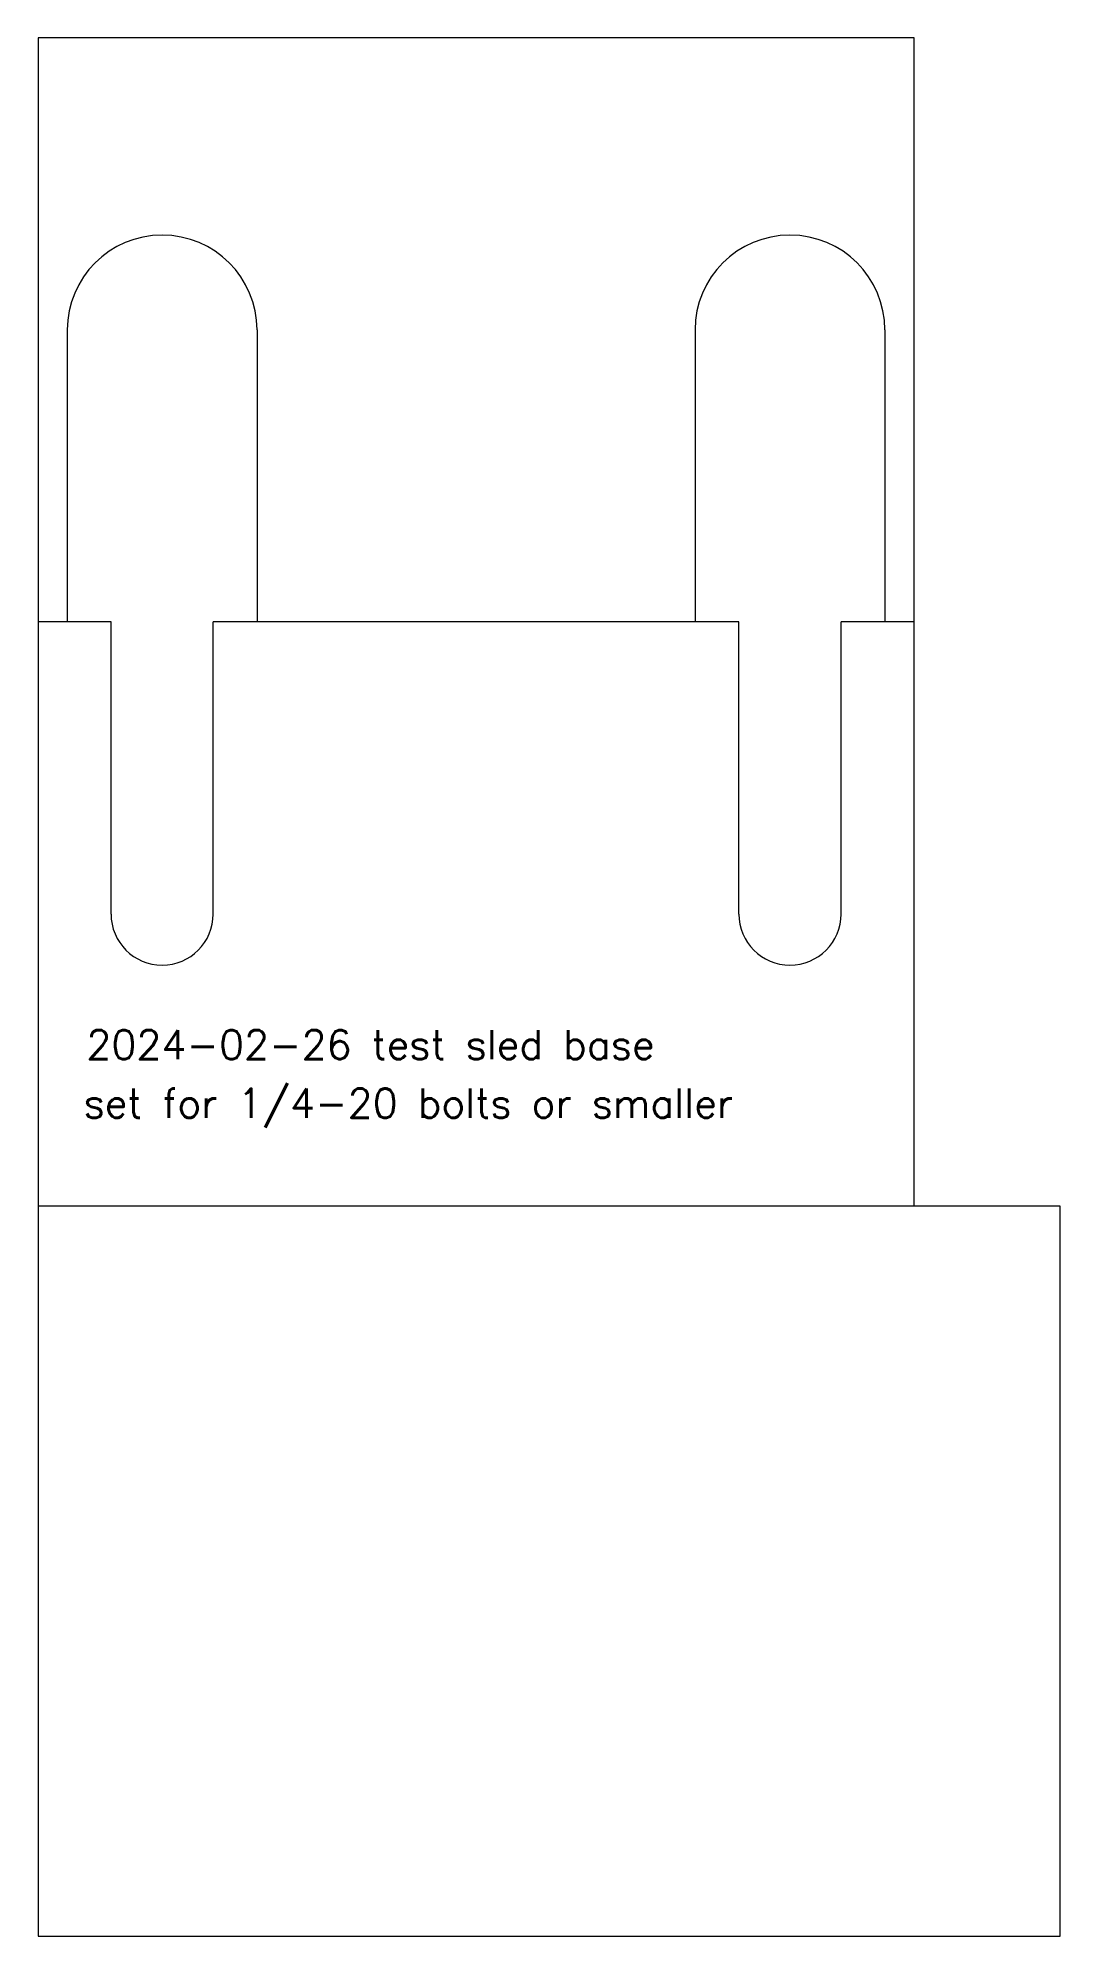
# Model space of a CAD drawing. Header units: millimetres. Extents: x 0 to 610, y 0 to 457.
# Drawn here: x 10.7 to 80.7, y 298.3 to 428.3 of the extents above; entities that cross this region are included whole.
import ezdxf

# ---------------------------------------------------------------- set-up
doc = ezdxf.new("R2010")
doc.units = ezdxf.units.MM
doc.header["$LTSCALE"] = 0.05
doc.layers.add('CUT', color=1, linetype='Continuous', lineweight=0)
doc.layers.add('ETCH', color=5, linetype='Continuous', lineweight=0)
doc.styles.add('etch', font='simplex.shx', dxfattribs={"height": 1})

msp = doc.modelspace()

# ---------------------------------------------------------------- texts
at = {"layer": 'ETCH', "style": 'etch'}
for s, p in [('2024-02-26 test sled base', (14.03, 358.31)), ('set for 1/4-20 bolts or smaller', (13.84, 354.3))]:
    msp.add_text(s, height=2, dxfattribs=at).set_placement(p)

# ---------------------------------------------------------------- linework, layer by layer
at = {"layer": 'CUT'}
for p, q in [((12.72, 408.26), (12.72, 388.26)), ((25.72, 408.26), (25.72, 388.26)), ((55.72, 408.26), (55.72, 388.26)), ((68.72, 408.26), (68.72, 388.26)), ((15.72, 368.26), (15.72, 388.26)), ((22.72, 368.26), (22.72, 388.26)), ((58.72, 368.26), (58.72, 388.26)), ((65.72, 368.26), (65.72, 388.26))]:
    msp.add_line(p, q, dxfattribs=at)
for points in [[(70.72, 428.26), (10.72, 428.26)], [(10.72, 428.26), (10.72, 298.26), (80.72, 298.26), (80.72, 348.26), (10.72, 348.26)], [(70.72, 348.26), (70.72, 428.26)], [(15.72, 388.26), (10.72, 388.26)], [(58.72, 388.26), (22.72, 388.26)], [(70.72, 388.26), (65.72, 388.26)]]:
    msp.add_lwpolyline(points, dxfattribs=at)
for centre, radius, start, end in [((19.22, 408.26), 6.5, 0, 180), ((62.22, 408.26), 6.5, 0, 180), ((19.22, 368.26), 3.5, 180, 0), ((62.22, 368.26), 3.5, 180, 0)]:
    msp.add_arc(centre, radius, start, end, dxfattribs=at)

msp.set_redraw_order([(e.dxf.handle, doc.entitydb.next_handle()) for e in msp.query("TEXT MTEXT ATTDEF DIMENSION ARC_DIMENSION")])  # texts and dimensions are drawn at this point

doc.saveas('drawing.dxf')
